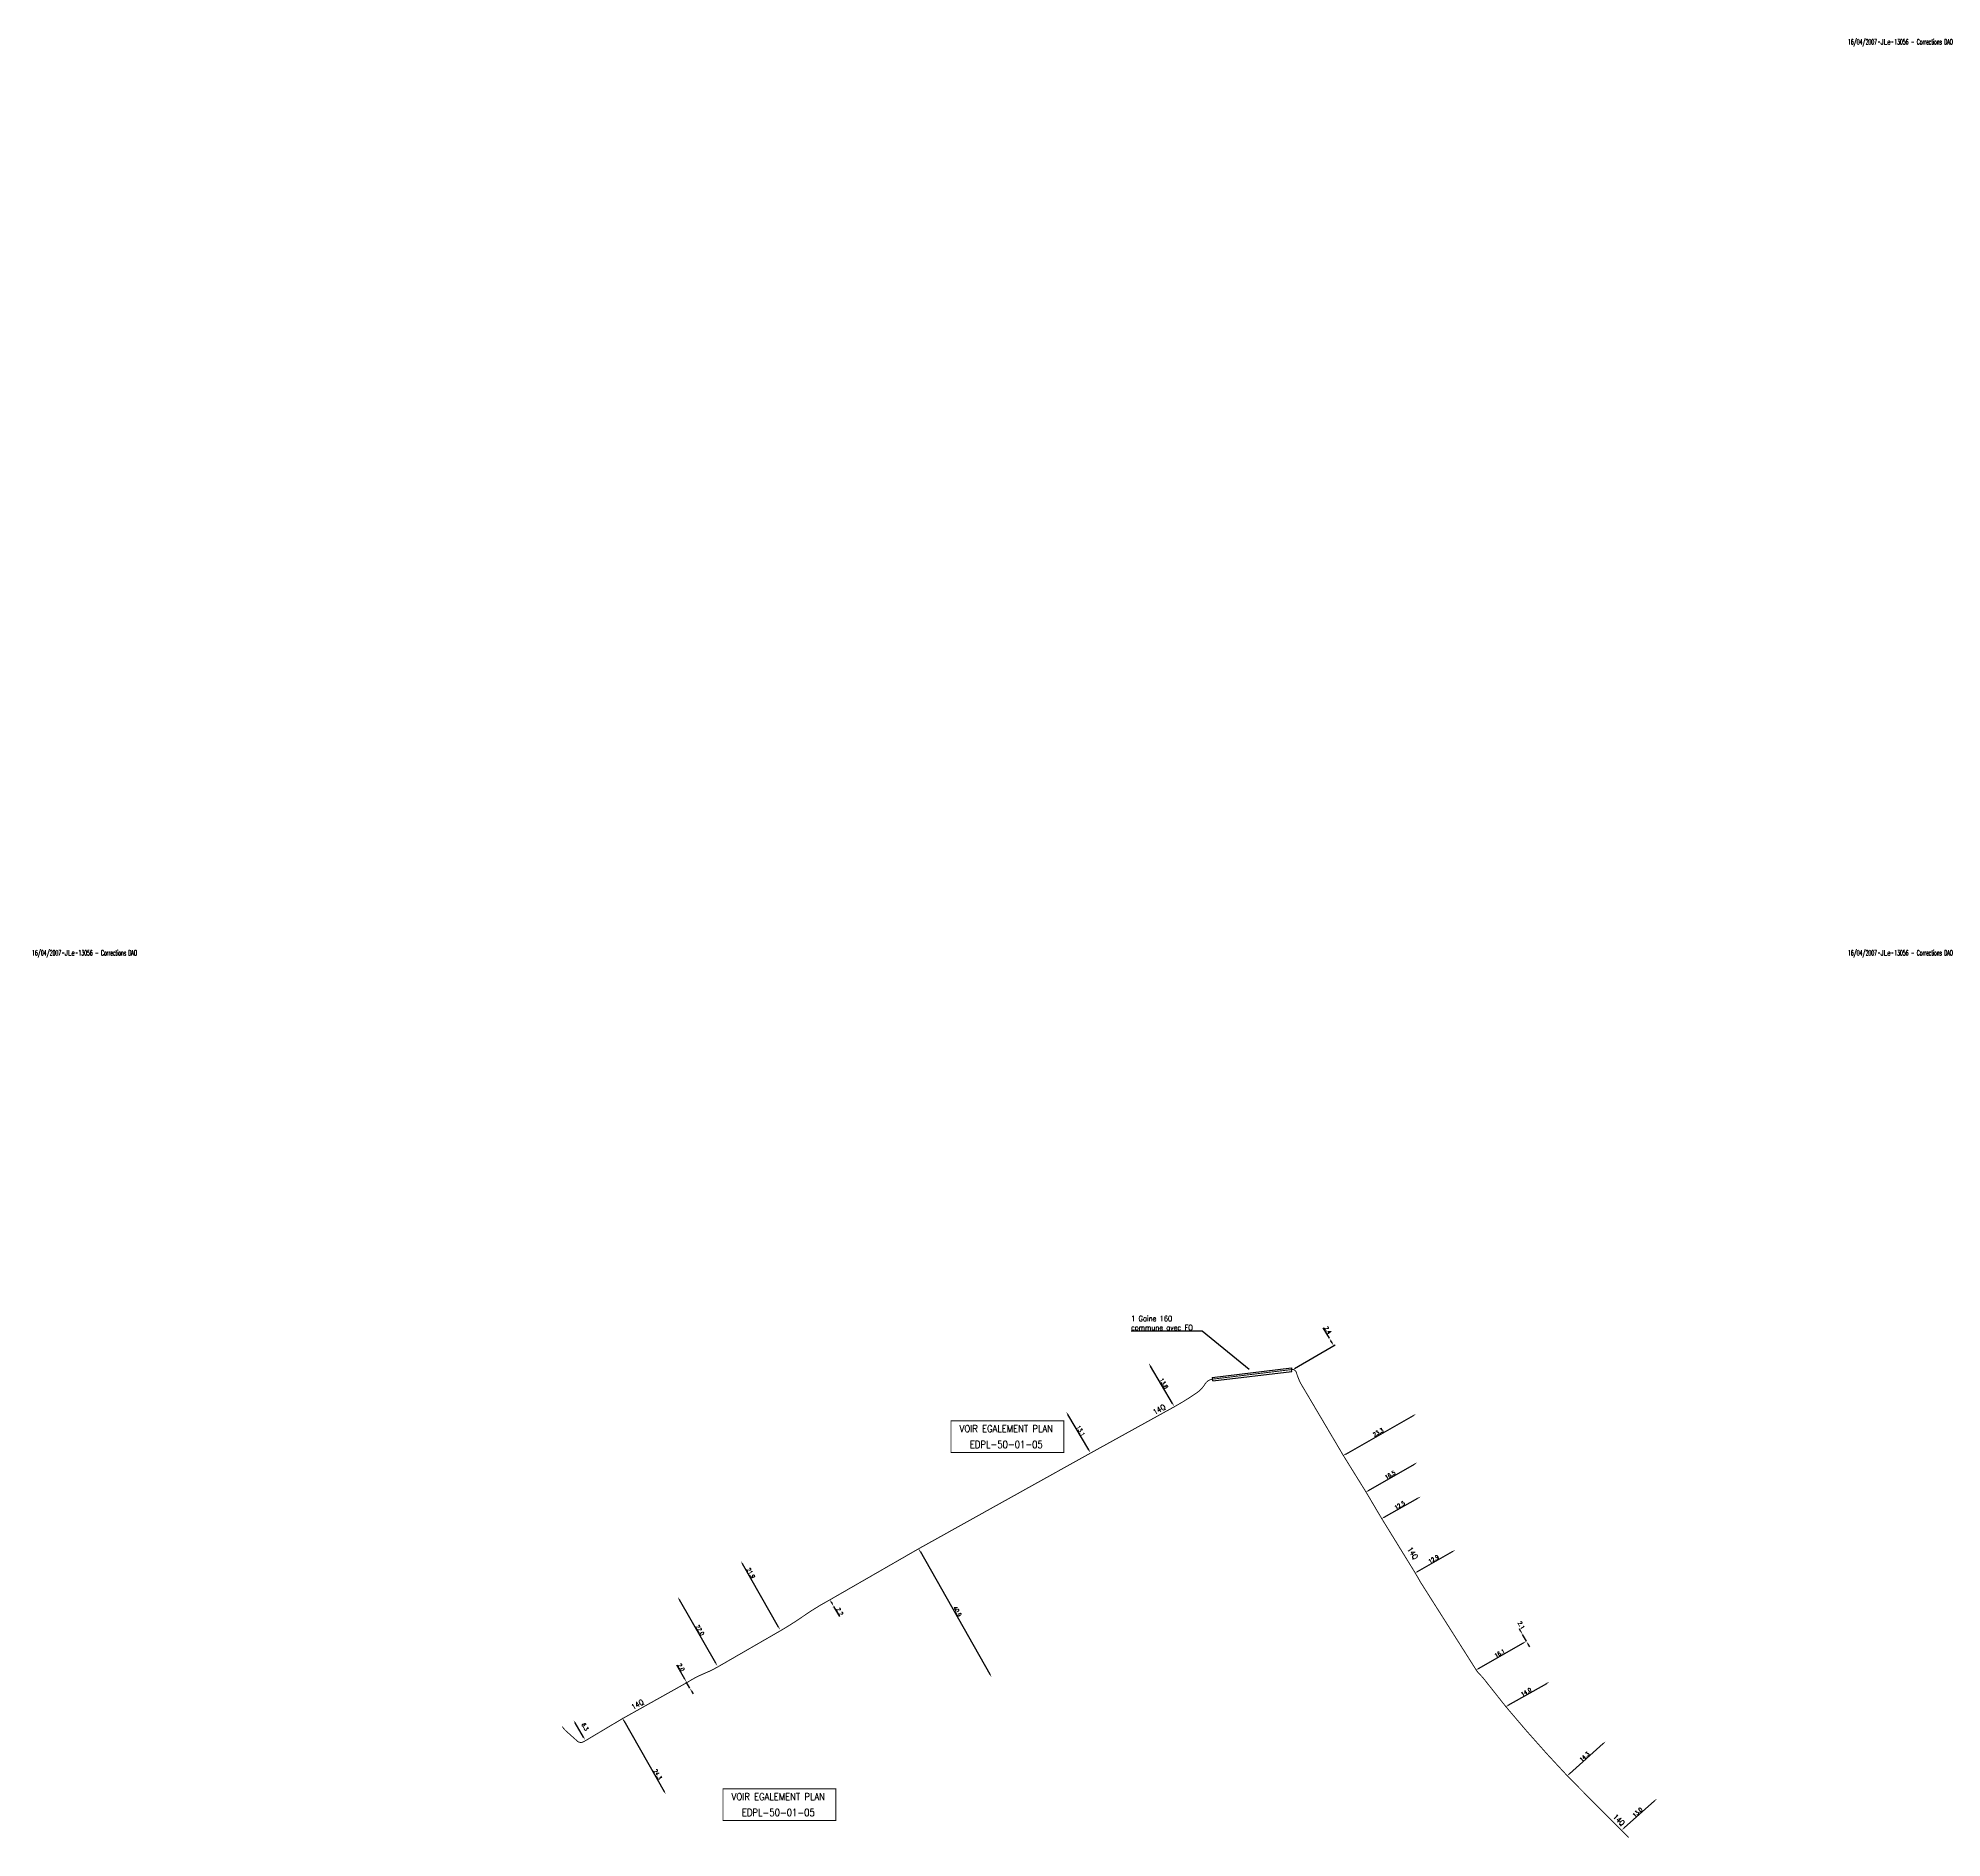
# Model space of a CAD drawing. Header units: millimetres. Extents: x 266003 to 267005, y 124000 to 124996.
# Drawn here: x 266003 to 266529, y 124000 to 124497 of the extents above; entities that cross this region are included whole.
import ezdxf
from ezdxf.enums import TextEntityAlignment as Align

# ---------------------------------------------------------------- set-up
doc = ezdxf.new("R2010")
doc.units = ezdxf.units.MM
doc.header["$PDMODE"] = 34
doc.linetypes.add('S_ST', pattern=[14, 8, -1.5, 0, -1.5, 0, -1.5, 0, -1.5])
doc.layers.get('0').update_dxf_attribs({"linetype": 'CONTINUOUS'})
doc.layers.get('DEFPOINTS').update_dxf_attribs({"linetype": 'CONTINUOUS'})
for name, color, linetype in [('S_100', 5, 'CONTINUOUS'), ('S_400', 7, 'CONTINUOUS'), ('S_900', 7, 'CONTINUOUS')]:
    doc.layers.add(name, color=color, linetype=linetype)
doc.styles.get("Standard").update_dxf_attribs({"font": 'romans.shx', "width": 0.85})
doc.dimstyles.get("Standard").update_dxf_attribs({"dimtxt": 1.5, "dimasz": 1.2, "dimexe": 0.625, "dimexo": 0.625, "dimgap": 0.25, "dimtad": 1, "dimdec": 1, "dimzin": 0, "dimdsep": 46, "dimtxsty": 'Standard', "dimcen": -0.5, "dimadec": 0, "dimazin": 0, "dimtfac": 1, "dimtdec": 1, "dimtmove": 0, "dimatfit": 3, "dimfxl": 0, "dimtolj": 1, "dimtzin": 0, "dimarcsym": 0})

# ---------------------------------------------------------------- blocks, each defined once
blk = doc.blocks.new('*D0')
at = {"layer": 'DEFPOINTS', "color": 0, "linetype": 'Continuous'}
for p in [(266150.84, 124032.4), (266150.84, 124032.4), (266154.02, 124026.96)]:
    blk.add_point(p, dxfattribs=at)
at = {"layer": 'S_100', "color": 0, "linetype": 'Continuous', "lineweight": -2}
blk.add_line((266153.57, 124027.74), (266151.29, 124031.62), dxfattribs=at)
at = {"layer": 'S_100', "color": 0, "linetype": 'Continuous'}
for points in [[(266151.42, 124031.7), (266151.16, 124031.55), (266150.84, 124032.4)], [(266153.7, 124027.82), (266153.44, 124027.66), (266154.02, 124026.96)]]:
    blk.add_solid(points, dxfattribs=at)
at = {"layer": 'S_100', "color": 0, "linetype": 'Continuous', "insert": (266154.03, 124030.57), "char_height": 1.125, "attachment_point": 5, "rotation": 300.3859}
blk.add_mtext('\\A1;6.3', dxfattribs=at)
blk = doc.blocks.new('*D1')
at = {"layer": 'DEFPOINTS', "color": 0, "linetype": 'Continuous'}
for p in [(266164.26, 124033.06), (266176.31, 124011.96), (266176.31, 124011.96)]:
    blk.add_point(p, dxfattribs=at)
at = {"layer": 'S_100', "color": 0, "linetype": 'Continuous', "lineweight": -2}
blk.add_line((266164.7, 124032.28), (266175.86, 124012.74), dxfattribs=at)
at = {"layer": 'S_100', "color": 0, "linetype": 'Continuous'}
for points in [[(266164.83, 124032.35), (266164.57, 124032.21), (266164.26, 124033.06)], [(266175.99, 124012.82), (266175.73, 124012.67), (266176.31, 124011.96)]]:
    blk.add_solid(points, dxfattribs=at)
at = {"layer": 'S_100', "color": 0, "linetype": 'Continuous', "insert": (266174.05, 124017.43), "char_height": 1.125, "attachment_point": 5, "rotation": 299.7335}
blk.add_mtext('\\A1;24.3', dxfattribs=at)
blk = doc.blocks.new('*D2')
at = {"layer": 'DEFPOINTS', "color": 0, "linetype": 'Continuous'}
for p in [(266181.98, 124042.96), (266182.97, 124041.22), (266182.97, 124041.22)]:
    blk.add_point(p, dxfattribs=at)
at = {"layer": 'S_100', "color": 0, "linetype": 'Continuous', "lineweight": -2}
for p, q in [((266181.54, 124043.74), (266179.33, 124047.63)), ((266182.97, 124041.22), (266181.98, 124042.96)), ((266183.42, 124040.44), (266183.86, 124039.66))]:
    blk.add_line(p, q, dxfattribs=at)
at = {"layer": 'S_100', "color": 0, "linetype": 'Continuous'}
for points in [[(266181.67, 124043.82), (266181.41, 124043.67), (266181.98, 124042.96)], [(266183.55, 124040.51), (266183.29, 124040.37), (266182.97, 124041.22)]]:
    blk.add_solid(points, dxfattribs=at)
at = {"layer": 'S_100', "color": 0, "linetype": 'Continuous', "insert": (266180.57, 124046.97), "char_height": 1.125, "attachment_point": 5, "rotation": 299.604}
blk.add_mtext('\\A1;2.0', dxfattribs=at)
blk = doc.blocks.new('*D3')
at = {"layer": 'DEFPOINTS', "color": 0, "linetype": 'Continuous'}
for p in [(266179.65, 124066.43), (266179.65, 124066.43), (266190.55, 124047.33)]:
    blk.add_point(p, dxfattribs=at)
at = {"layer": 'S_100', "color": 0, "linetype": 'Continuous', "lineweight": -2}
blk.add_line((266190.11, 124048.11), (266180.1, 124065.65), dxfattribs=at)
at = {"layer": 'S_100', "color": 0, "linetype": 'Continuous'}
for points in [[(266180.23, 124065.73), (266179.97, 124065.58), (266179.65, 124066.43)], [(266190.24, 124048.18), (266189.98, 124048.03), (266190.55, 124047.33)]]:
    blk.add_solid(points, dxfattribs=at)
at = {"layer": 'S_100', "color": 0, "linetype": 'Continuous', "insert": (266185.76, 124057.25), "char_height": 1.125, "attachment_point": 5, "rotation": 299.7023}
blk.add_mtext('\\A1;22.0', dxfattribs=at)
blk = doc.blocks.new('*D4')
at = {"layer": 'DEFPOINTS', "color": 0, "linetype": 'Continuous'}
for p in [(266197.05, 124076.36), (266197.05, 124076.36), (266207.9, 124057.33)]:
    blk.add_point(p, dxfattribs=at)
at = {"layer": 'S_100', "color": 0, "linetype": 'Continuous', "lineweight": -2}
blk.add_line((266207.45, 124058.12), (266197.49, 124075.58), dxfattribs=at)
at = {"layer": 'S_100', "color": 0, "linetype": 'Continuous'}
for points in [[(266197.63, 124075.65), (266197.36, 124075.5), (266197.05, 124076.36)], [(266207.58, 124058.19), (266207.32, 124058.04), (266207.9, 124057.33)]]:
    blk.add_solid(points, dxfattribs=at)
at = {"layer": 'S_100', "color": 0, "linetype": 'Continuous', "insert": (266199.82, 124073.01), "char_height": 1.125, "attachment_point": 5, "rotation": 299.698}
blk.add_mtext('\\A1;21.9', dxfattribs=at)
blk = doc.blocks.new('*D5')
at = {"layer": 'DEFPOINTS', "color": 0, "linetype": 'Continuous'}
for p in [(266246.08, 124079.85), (266266.27, 124044.28), (266266.27, 124044.28)]:
    blk.add_point(p, dxfattribs=at)
at = {"layer": 'S_100', "color": 0, "linetype": 'Continuous', "lineweight": -2}
blk.add_line((266246.52, 124079.07), (266265.83, 124045.07), dxfattribs=at)
at = {"layer": 'S_100', "color": 0, "linetype": 'Continuous'}
for points in [[(266246.65, 124079.14), (266246.39, 124079), (266246.08, 124079.85)], [(266265.96, 124045.14), (266265.7, 124044.99), (266266.27, 124044.28)]]:
    blk.add_solid(points, dxfattribs=at)
at = {"layer": 'S_100', "color": 0, "linetype": 'Continuous', "insert": (266256.83, 124062.44), "char_height": 1.125, "attachment_point": 5, "rotation": 299.5836}
blk.add_mtext('\\A1;40.9', dxfattribs=at)
blk = doc.blocks.new('*D6')
at = {"layer": 'DEFPOINTS', "color": 0, "linetype": 'Continuous'}
for p in [(266221.57, 124065.75), (266222.66, 124063.83), (266222.66, 124063.83)]:
    blk.add_point(p, dxfattribs=at)
at = {"layer": 'S_100', "color": 0, "linetype": 'Continuous', "lineweight": -2}
for p, q in [((266222.02, 124064.96), (266222.22, 124064.62)), ((266222.66, 124063.83), (266224.29, 124060.99)), ((266222.26, 124063.6), (266222.26, 124063.6))]:
    blk.add_line(p, q, dxfattribs=at)
at = {"layer": 'S_100', "color": 0, "linetype": 'Continuous'}
for points in [[(266222.15, 124065.04), (266221.89, 124064.89), (266221.57, 124065.75)], [(266222.35, 124064.69), (266222.09, 124064.54), (266222.66, 124063.83)]]:
    blk.add_solid(points, dxfattribs=at)
at = {"layer": 'S_100', "color": 0, "linetype": 'Continuous', "insert": (266224.35, 124062.39), "char_height": 1.125, "attachment_point": 5, "rotation": 299.6734}
blk.add_mtext('\\A1;2.2', dxfattribs=at)
blk = doc.blocks.new('*D7')
at = {"layer": 'DEFPOINTS', "color": 0, "linetype": 'Continuous'}
for p in [(266286.91, 124117.57), (266286.91, 124117.57), (266293.56, 124106.28)]:
    blk.add_point(p, dxfattribs=at)
at = {"layer": 'S_100', "color": 0, "linetype": 'Continuous', "lineweight": -2}
blk.add_line((266293.1, 124107.05), (266287.37, 124116.79), dxfattribs=at)
at = {"layer": 'S_100', "color": 0, "linetype": 'Continuous'}
for points in [[(266287.5, 124116.87), (266287.24, 124116.72), (266286.91, 124117.57)], [(266293.23, 124107.13), (266292.97, 124106.98), (266293.56, 124106.28)]]:
    blk.add_solid(points, dxfattribs=at)
at = {"layer": 'S_100', "color": 0, "linetype": 'Continuous', "insert": (266290.88, 124112.3), "char_height": 1.125, "attachment_point": 5, "rotation": 300.4626}
blk.add_mtext('\\A1;13.1', dxfattribs=at)
blk = doc.blocks.new('*D8')
at = {"layer": 'DEFPOINTS', "color": 0, "linetype": 'Continuous'}
for p in [(266309.7, 124130.97), (266309.7, 124130.97), (266316.7, 124119.07)]:
    blk.add_point(p, dxfattribs=at)
at = {"layer": 'S_100', "color": 0, "linetype": 'Continuous', "lineweight": -2}
blk.add_line((266316.24, 124119.85), (266310.16, 124130.19), dxfattribs=at)
at = {"layer": 'S_100', "color": 0, "linetype": 'Continuous'}
for points in [[(266310.29, 124130.27), (266310.03, 124130.12), (266309.7, 124130.97)], [(266316.37, 124119.93), (266316.11, 124119.77), (266316.7, 124119.07)]]:
    blk.add_solid(points, dxfattribs=at)
at = {"layer": 'S_100', "color": 0, "linetype": 'Continuous', "insert": (266313.85, 124125.4), "char_height": 1.125, "attachment_point": 5, "rotation": 300.4528}
blk.add_mtext('\\A1;13.8', dxfattribs=at)
blk = doc.blocks.new('*D9')
at = {"layer": 'DEFPOINTS', "color": 0, "linetype": 'Continuous'}
for p in [(266383.55, 124116.98), (266383.55, 124116.98), (266363.3, 124105.45)]:
    blk.add_point(p, dxfattribs=at)
at = {"layer": 'S_100', "color": 0, "linetype": 'Continuous', "lineweight": -2}
blk.add_line((266364.09, 124105.9), (266382.77, 124116.54), dxfattribs=at)
at = {"layer": 'S_100', "color": 0, "linetype": 'Continuous'}
for points in [[(266382.69, 124116.67), (266382.84, 124116.41), (266383.55, 124116.98)], [(266364.01, 124106.03), (266364.16, 124105.77), (266363.3, 124105.45)]]:
    blk.add_solid(points, dxfattribs=at)
at = {"layer": 'S_100', "color": 0, "linetype": 'Continuous', "insert": (266373.05, 124111.87), "char_height": 1.125, "attachment_point": 5, "rotation": 29.6667}
blk.add_mtext('\\A1;23.3', dxfattribs=at)
blk = doc.blocks.new('*D10')
at = {"layer": 'DEFPOINTS', "color": 0, "linetype": 'Continuous'}
for p in [(266383.87, 124103.58), (266383.87, 124103.58), (266369.57, 124095.35)]:
    blk.add_point(p, dxfattribs=at)
at = {"layer": 'S_100', "color": 0, "linetype": 'Continuous', "lineweight": -2}
blk.add_line((266370.35, 124095.8), (266383.09, 124103.13), dxfattribs=at)
at = {"layer": 'S_100', "color": 0, "linetype": 'Continuous'}
for points in [[(266383.02, 124103.26), (266383.17, 124103), (266383.87, 124103.58)], [(266370.28, 124095.93), (266370.43, 124095.67), (266369.57, 124095.35)]]:
    blk.add_solid(points, dxfattribs=at)
at = {"layer": 'S_100', "color": 0, "linetype": 'Continuous', "insert": (266376.35, 124100.12), "char_height": 1.125, "attachment_point": 5, "rotation": 29.9155}
blk.add_mtext('\\A1;16.5', dxfattribs=at)
blk = doc.blocks.new('*D11')
at = {"layer": 'DEFPOINTS', "color": 0, "linetype": 'Continuous'}
for p in [(266384.81, 124094.15), (266384.81, 124094.15), (266373.92, 124088.01)]:
    blk.add_point(p, dxfattribs=at)
at = {"layer": 'S_100', "color": 0, "linetype": 'Continuous', "lineweight": -2}
blk.add_line((266374.7, 124088.45), (266384.02, 124093.71), dxfattribs=at)
at = {"layer": 'S_100', "color": 0, "linetype": 'Continuous'}
for points in [[(266383.95, 124093.84), (266384.1, 124093.58), (266384.81, 124094.15)], [(266374.63, 124088.58), (266374.78, 124088.32), (266373.92, 124088.01)]]:
    blk.add_solid(points, dxfattribs=at)
at = {"layer": 'S_100', "color": 0, "linetype": 'Continuous', "insert": (266378.99, 124091.73), "char_height": 1.125, "attachment_point": 5, "rotation": 29.4424}
blk.add_mtext('\\A1;12.5', dxfattribs=at)
blk = doc.blocks.new('*D12')
at = {"layer": 'DEFPOINTS', "color": 0, "linetype": 'Continuous'}
for p in [(266394.36, 124079.41), (266394.36, 124079.41), (266383.15, 124073.01)]:
    blk.add_point(p, dxfattribs=at)
at = {"layer": 'S_100', "color": 0, "linetype": 'Continuous', "lineweight": -2}
blk.add_line((266383.93, 124073.46), (266393.57, 124078.96), dxfattribs=at)
at = {"layer": 'S_100', "color": 0, "linetype": 'Continuous'}
for points in [[(266393.5, 124079.09), (266393.65, 124078.83), (266394.36, 124079.41)], [(266383.86, 124073.59), (266384.01, 124073.33), (266383.15, 124073.01)]]:
    blk.add_solid(points, dxfattribs=at)
at = {"layer": 'S_100', "color": 0, "linetype": 'Continuous', "insert": (266388.38, 124076.86), "char_height": 1.125, "attachment_point": 5, "rotation": 29.7062}
blk.add_mtext('\\A1;12.9', dxfattribs=at)
blk = doc.blocks.new('*D13')
at = {"layer": 'DEFPOINTS', "color": 0, "linetype": 'Continuous'}
for p in [(266412.93, 124056.03), (266412.93, 124056.03), (266413.97, 124054.2)]:
    blk.add_point(p, dxfattribs=at)
at = {"layer": 'S_100', "color": 0, "linetype": 'Continuous', "lineweight": -2}
for p, q in [((266412.48, 124056.81), (266412.04, 124057.59)), ((266413.97, 124054.2), (266412.93, 124056.03)), ((266414.42, 124053.42), (266414.86, 124052.64))]:
    blk.add_line(p, q, dxfattribs=at)
at = {"layer": 'S_100', "color": 0, "linetype": 'Continuous'}
for points in [[(266412.61, 124056.88), (266412.35, 124056.73), (266412.93, 124056.03)], [(266414.55, 124053.49), (266414.29, 124053.35), (266413.97, 124054.2)]]:
    blk.add_solid(points, dxfattribs=at)
at = {"layer": 'S_100', "color": 0, "linetype": 'Continuous', "insert": (266412.56, 124058.63), "char_height": 1.125, "attachment_point": 5, "rotation": 299.681}
blk.add_mtext('\\A1;2.1', dxfattribs=at)
blk = doc.blocks.new('*D14')
at = {"layer": 'DEFPOINTS', "color": 0, "linetype": 'Continuous'}
for p in [(266413.97, 124054.2), (266413.97, 124054.2), (266399.98, 124046.23)]:
    blk.add_point(p, dxfattribs=at)
at = {"layer": 'S_100', "color": 0, "linetype": 'Continuous', "lineweight": -2}
blk.add_line((266400.76, 124046.68), (266413.19, 124053.76), dxfattribs=at)
at = {"layer": 'S_100', "color": 0, "linetype": 'Continuous'}
for points in [[(266413.11, 124053.89), (266413.26, 124053.63), (266413.97, 124054.2)], [(266400.69, 124046.81), (266400.84, 124046.55), (266399.98, 124046.23)]]:
    blk.add_solid(points, dxfattribs=at)
at = {"layer": 'S_100', "color": 0, "linetype": 'Continuous', "insert": (266406.6, 124050.87), "char_height": 1.125, "attachment_point": 5, "rotation": 29.681}
blk.add_mtext('\\A1;16.1', dxfattribs=at)
blk = doc.blocks.new('*D15')
at = {"layer": 'DEFPOINTS', "color": 0, "linetype": 'Continuous'}
for p in [(266420.36, 124042.99), (266420.36, 124042.99), (266408.2, 124036.06)]:
    blk.add_point(p, dxfattribs=at)
at = {"layer": 'S_100', "color": 0, "linetype": 'Continuous', "lineweight": -2}
for p, q in [((266408.98, 124036.5), (266419.58, 124042.54)), ((266407.97, 124036.46), (266407.97, 124036.46))]:
    blk.add_line(p, q, dxfattribs=at)
at = {"layer": 'S_100', "color": 0, "linetype": 'Continuous'}
for points in [[(266419.5, 124042.67), (266419.65, 124042.41), (266420.36, 124042.99)], [(266408.91, 124036.63), (266409.05, 124036.37), (266408.2, 124036.06)]]:
    blk.add_solid(points, dxfattribs=at)
at = {"layer": 'S_100', "color": 0, "linetype": 'Continuous', "insert": (266413.91, 124040.17), "char_height": 1.125, "attachment_point": 5, "rotation": 29.6823}
blk.add_mtext('\\A1;14.0', dxfattribs=at)
blk = doc.blocks.new('*D16')
at = {"layer": 'DEFPOINTS', "color": 0, "linetype": 'Continuous'}
for p in [(266435.85, 124026.52), (266435.85, 124026.52), (266425.2, 124016.98)]:
    blk.add_point(p, dxfattribs=at)
at = {"layer": 'S_100', "color": 0, "linetype": 'Continuous', "lineweight": -2}
blk.add_line((266425.87, 124017.58), (266435.18, 124025.92), dxfattribs=at)
at = {"layer": 'S_100', "color": 0, "linetype": 'Continuous'}
for points in [[(266435.08, 124026.03), (266435.28, 124025.8), (266435.85, 124026.52)], [(266425.77, 124017.69), (266425.97, 124017.47), (266425.2, 124016.98)]]:
    blk.add_solid(points, dxfattribs=at)
at = {"layer": 'S_100', "color": 0, "linetype": 'Continuous', "insert": (266430.03, 124022.31), "char_height": 1.125, "attachment_point": 5, "rotation": 41.8467}
blk.add_mtext('\\A1;14.3', dxfattribs=at)
blk = doc.blocks.new('*D69')
at = {"layer": 'DEFPOINTS', "color": 0, "linetype": 'Continuous'}
for p in [(266359.56, 124137.9), (266359.56, 124137.9), (266349.5, 124129.25)]:
    blk.add_point(p, dxfattribs=at)
at = {"layer": 'S_100', "color": 0, "linetype": 'Continuous', "lineweight": -2}
for p, q in [((266359.56, 124137.9), (266357.88, 124140.77)), ((266349.9, 124129.48), (266361.17, 124136.07)), ((266360.31, 124136.61), (266360.01, 124137.13))]:
    blk.add_line(p, q, dxfattribs=at)
at = {"layer": 'S_100', "color": 0, "linetype": 'Continuous'}
for points in [[(266360.14, 124137.2), (266359.88, 124137.05), (266359.56, 124137.9)], [(266360.44, 124136.68), (266360.19, 124136.53), (266360.77, 124135.83)]]:
    blk.add_solid(points, dxfattribs=at)
at = {"layer": 'S_100', "color": 0, "linetype": 'Continuous', "insert": (266359.14, 124140.1), "char_height": 1.125, "attachment_point": 5, "rotation": 300.3001}
blk.add_mtext('\\A1;2.4', dxfattribs=at)
blk = doc.blocks.new('GIS_MODF')
at = {"color": 0, "linetype": 'Continuous', "flags": 128}
for points in [[(-2.18, -0.01), (-1.68, -0.01)], [(1.52, -0.01), (2.02, -0.01)]]:
    blk.add_lwpolyline(points, dxfattribs=at)
at = {"color": 0, "linetype": 'Continuous', "width": 0.5}
blk.add_attdef('DATE', text='', height=1.5, dxfattribs=at).set_placement((-2.5, -0.8), align=Align.RIGHT)
at = {"color": 0, "linetype": 'Continuous', "width": 1.771291}
blk.add_attdef('USER', text='', height=1.5, dxfattribs=at).set_placement((-1.51, -0.8), (1.28, -0.8), align=Align.FIT)
at = {"color": 0, "linetype": 'Continuous', "width": 0.5}
blk.add_attdef('DESC', (2.29, -0.8), '', height=1.5, dxfattribs=at)
blk = doc.blocks.new('*D82')
at = {"layer": 'DEFPOINTS', "color": 0, "linetype": 'Continuous'}
for p in [(266450.01, 124010.71), (266450.01, 124010.71), (266440.32, 124002.04)]:
    blk.add_point(p, dxfattribs=at)
at = {"layer": 'S_100', "color": 0, "linetype": 'Continuous', "lineweight": -2}
blk.add_line((266440.99, 124002.64), (266449.34, 124010.11), dxfattribs=at)
at = {"layer": 'S_100', "color": 0, "linetype": 'Continuous'}
for points in [[(266449.24, 124010.22), (266449.44, 124009.99), (266450.01, 124010.71)], [(266440.89, 124002.75), (266441.09, 124002.52), (266440.32, 124002.04)]]:
    blk.add_solid(points, dxfattribs=at)
at = {"layer": 'S_100', "color": 0, "linetype": 'Continuous', "insert": (266444.67, 124006.93), "char_height": 1.125, "attachment_point": 5, "rotation": 41.8381}
blk.add_mtext('\\A1;13.0', dxfattribs=at)

msp = doc.modelspace()

# ---------------------------------------------------------------- linework, layer by layer
at = {"layer": 'S_100', "linetype": 'S_ST', "const_width": 0.25, "flags": 128}
msp.add_lwpolyline([(266442.24, 124000, -0.002445), (266425.29, 124017.01, -0.015821), (266408.3, 124036.14), (266402.93, 124042.92, 0.038354), (266401.06, 124045.1, -0.061667), (266400.09, 124046.3), (266384.83, 124070.37), (266383.26, 124073.08), (266374.03, 124088.07), (266369.68, 124095.42), (266363.41, 124105.52), (266351.6, 124125.5, -0.04374), (266350.48, 124128.33, 0.417917), (266349.13, 124129.23), (266327.29, 124126.58, 0.237891), (266325.1, 124125.03, -0.101897), (266323.07, 124122.89, -0.025709), (266316.76, 124118.96), (266293.62, 124106.17), (266246.14, 124079.74), (266221.64, 124065.64, 0.029075), (266214.28, 124061.11, -0.02063), (266208.02, 124057.12), (266190.68, 124047.11, -0.034394), (266187.15, 124045.38, 0.04824), (266182.11, 124042.75), (266164.38, 124032.84), (266154.15, 124026.75), (266153.61, 124026.43, -0.340894), (266151.73, 124026.75), (266148.61, 124029.55, -0.078592), (266147.77, 124030.6)], format="xyb", dxfattribs=at)
at = {"layer": 'S_400', "color": 7, "linetype": 'CONTINUOUS'}
for p, q in [((266327.23, 124127.08), (266349.07, 124129.73)), ((266327.23, 124127.08), (266327.29, 124126.58)), ((266327.35, 124126.08), (266349.19, 124128.73)), ((266349.07, 124129.73), (266349.13, 124129.23)), ((266349.19, 124128.73), (266349.13, 124129.23)), ((266327.35, 124126.08), (266327.29, 124126.58))]:
    msp.add_line(p, q, dxfattribs=at)
at = {"layer": 'S_900', "const_width": 0.25}
for points in [[(266255.08, 124115.08), (266286.23, 124115.08), (266286.23, 124106.34), (266255.08, 124106.34)], [(266192.12, 124013.44), (266223.27, 124013.44), (266223.27, 124004.7), (266192.12, 124004.7)]]:
    msp.add_lwpolyline(points, close=True, dxfattribs=at)

# ---------------------------------------------------------------- block references
at = {"layer": 'S_900', "color": 7, "linetype": 'Continuous'}
ref = msp.add_blockref('GIS_MODF', (266513.29, 124495.98), dxfattribs=at)
ref.add_attrib('DATE', '16/04/2007', dxfattribs={"layer": '0', "color": 0, "linetype": 'Continuous', "height": 1.5, "width": 0.5}).set_placement((266510.79, 124495.18), align=Align.RIGHT)
ref.add_attrib('USER', 'JLe', dxfattribs={"layer": '0', "color": 0, "linetype": 'Continuous', "height": 1.5, "width": 0.811842}).set_placement((266511.79, 124495.18), (266514.57, 124495.18), align=Align.FIT)
ref.add_attrib('DESC', '13056 - Corrections DAO', (266515.58, 124495.18), dxfattribs={"layer": '0', "color": 0, "linetype": 'Continuous', "height": 1.5, "width": 0.5})
ref = msp.add_blockref('GIS_MODF', (266513.29, 124495.98), dxfattribs=at)
ref.add_attrib('DATE', '16/04/2007', dxfattribs={"layer": '0', "color": 0, "linetype": 'Continuous', "height": 1.5, "width": 0.5}).set_placement((266510.79, 124495.18), align=Align.RIGHT)
ref.add_attrib('USER', 'JLe', dxfattribs={"layer": '0', "color": 0, "linetype": 'Continuous', "height": 1.5, "width": 0.811842}).set_placement((266511.79, 124495.18), (266514.57, 124495.18), align=Align.FIT)
ref.add_attrib('DESC', '13056 - Corrections DAO', (266515.58, 124495.18), dxfattribs={"layer": '0', "color": 0, "linetype": 'Continuous', "height": 1.5, "width": 0.5})
ref = msp.add_blockref('GIS_MODF', (266011.83, 124244.38), dxfattribs=at)
ref.add_attrib('DATE', '16/04/2007', dxfattribs={"layer": '0', "color": 0, "linetype": 'Continuous', "height": 1.5, "width": 0.5}).set_placement((266009.33, 124243.58), align=Align.RIGHT)
ref.add_attrib('USER', 'JLe', dxfattribs={"layer": '0', "color": 0, "linetype": 'Continuous', "height": 1.5, "width": 0.811842}).set_placement((266010.33, 124243.58), (266013.11, 124243.58), align=Align.FIT)
ref.add_attrib('DESC', '13056 - Corrections DAO', (266014.12, 124243.58), dxfattribs={"layer": '0', "color": 0, "linetype": 'Continuous', "height": 1.5, "width": 0.5})
ref = msp.add_blockref('GIS_MODF', (266011.83, 124244.38), dxfattribs=at)
ref.add_attrib('DATE', '16/04/2007', dxfattribs={"layer": '0', "color": 0, "linetype": 'Continuous', "height": 1.5, "width": 0.5}).set_placement((266009.33, 124243.58), align=Align.RIGHT)
ref.add_attrib('USER', 'JLe', dxfattribs={"layer": '0', "color": 0, "linetype": 'Continuous', "height": 1.5, "width": 0.811842}).set_placement((266010.33, 124243.58), (266013.11, 124243.58), align=Align.FIT)
ref.add_attrib('DESC', '13056 - Corrections DAO', (266014.12, 124243.58), dxfattribs={"layer": '0', "color": 0, "linetype": 'Continuous', "height": 1.5, "width": 0.5})
ref = msp.add_blockref('GIS_MODF', (266513.29, 124244.38), dxfattribs=at)
ref.add_attrib('DATE', '16/04/2007', dxfattribs={"layer": '0', "color": 0, "linetype": 'Continuous', "height": 1.5, "width": 0.5}).set_placement((266510.79, 124243.58), align=Align.RIGHT)
ref.add_attrib('USER', 'JLe', dxfattribs={"layer": '0', "color": 0, "linetype": 'Continuous', "height": 1.5, "width": 0.811842}).set_placement((266511.79, 124243.58), (266514.57, 124243.58), align=Align.FIT)
ref.add_attrib('DESC', '13056 - Corrections DAO', (266515.58, 124243.58), dxfattribs={"layer": '0', "color": 0, "linetype": 'Continuous', "height": 1.5, "width": 0.5})
ref = msp.add_blockref('GIS_MODF', (266513.29, 124244.38), dxfattribs=at)
ref.add_attrib('DATE', '16/04/2007', dxfattribs={"layer": '0', "color": 0, "linetype": 'Continuous', "height": 1.5, "width": 0.5}).set_placement((266510.79, 124243.58), align=Align.RIGHT)
ref.add_attrib('USER', 'JLe', dxfattribs={"layer": '0', "color": 0, "linetype": 'Continuous', "height": 1.5, "width": 0.811842}).set_placement((266511.79, 124243.58), (266514.57, 124243.58), align=Align.FIT)
ref.add_attrib('DESC', '13056 - Corrections DAO', (266515.58, 124243.58), dxfattribs={"layer": '0', "color": 0, "linetype": 'Continuous', "height": 1.5, "width": 0.5})

# ---------------------------------------------------------------- texts
at = {"layer": 'S_100', "linetype": 'Continuous', "width": 0.85}
for rotation, p in [(29.1161, (266311.39, 124116.66)), (301.3845, (266381.02, 124079.66)), (29.1789, (266167.31, 124035.2)), (315.0584, (266437.75, 124005.57))]:
    msp.add_text('14Q', height=1.5, rotation=rotation, dxfattribs=at).set_placement(p)
at = {"layer": 'S_400', "linetype": 'Continuous', "insert": (266304.8, 124142.07), "char_height": 1.5, "attachment_point": 4}
msp.add_mtext('1 Gaine 160\\Pcommune avec FO', dxfattribs=at)
at = {"layer": 'S_900', "width": 0.85}
for s, p in [('VOIR EGALEMENT PLAN', (266270.35, 124111.91)), ('EDPL-50-01-05', (266270.35, 124107.54)), ('VOIR EGALEMENT PLAN', (266207.39, 124010.27)), ('EDPL-50-01-05', (266207.39, 124005.9))]:
    msp.add_text(s, height=2, dxfattribs=at).set_placement(p, align=Align.CENTER)

# ---------------------------------------------------------------- dimensions: what is measured, and where the dimension line sits
at = {"layer": 'S_100', "linetype": 'Continuous'}
for base, p1, p2, angle, override, picture, middle, dimtype in [((266359.56, 124137.9), (266349.5, 124129.25), (266359.56, 124137.9), 300.3001, {"dimscale": 0.75}, '*D69', (266358.49, 124139.73), 160), ((266197.05, 124076.36), (266207.9, 124057.33), (266197.05, 124076.36), 119.698, {"dimscale": 0.75}, '*D4', (266199.17, 124072.64), 161), ((266412.93, 124056.03), (266413.97, 124054.2), (266412.93, 124056.03), 119.681, {"dimscale": 0.75, "dimtmove": 2}, '*D13', (266412.56, 124058.63), 161), ((266182.97, 124041.22), (266181.98, 124042.96), (266182.97, 124041.22), 299.604, {"dimscale": 0.75}, '*D2', (266179.92, 124046.6), 161), ((266150.84, 124032.4), (266154.02, 124026.96), (266150.84, 124032.4), 120.3859, {"dimscale": 0.75, "dimtmove": 2}, '*D0', (266154.03, 124030.57), 161), ((266176.31, 124011.96), (266164.26, 124033.06), (266176.31, 124011.96), 299.7335, {"dimscale": 0.75}, '*D1', (266173.4, 124017.06), 161), ((266450.01, 124010.71), (266440.32, 124002.04), (266450.01, 124010.71), 221.8381, {"dimscale": 0.75}, '*D82', (266445.17, 124006.37), 160)]:
    dim = msp.add_linear_dim(base=base, p1=p1, p2=p2, angle=angle, dimstyle='Standard', override=override, dxfattribs=at)
    dim.commit()
    dim.dimension.update_dxf_attribs({"geometry": picture, "text_midpoint": middle, "dimtype": dimtype})
for p1, p2, picture, middle in [((266316.7, 124119.07), (266309.7, 124130.97), '*D8', (266313.85, 124125.4)), ((266293.56, 124106.28), (266286.91, 124117.57), '*D7', (266290.88, 124112.3)), ((266363.3, 124105.45), (266383.55, 124116.98), '*D9', (266373.05, 124111.87)), ((266369.57, 124095.35), (266383.87, 124103.58), '*D10', (266376.35, 124100.12)), ((266373.92, 124088.01), (266384.81, 124094.15), '*D11', (266378.99, 124091.73)), ((266246.08, 124079.85), (266266.27, 124044.28), '*D5', (266256.83, 124062.44)), ((266383.15, 124073.01), (266394.36, 124079.41), '*D12', (266388.38, 124076.86)), ((266190.55, 124047.33), (266179.65, 124066.43), '*D3', (266185.76, 124057.25)), ((266221.57, 124065.75), (266222.66, 124063.83), '*D6', (266224.35, 124062.39)), ((266399.98, 124046.23), (266413.97, 124054.2), '*D14', (266406.6, 124050.87)), ((266408.2, 124036.06), (266420.36, 124042.99), '*D15', (266413.91, 124040.17)), ((266425.2, 124016.98), (266435.85, 124026.52), '*D16', (266430.03, 124022.31))]:
    dim = msp.add_aligned_dim(p1=p1, p2=p2, distance=0, dimstyle='Standard', override={"dimscale": 0.75}, dxfattribs=at)
    dim.commit()
    dim.dimension.update_dxf_attribs({"geometry": picture, "text_midpoint": middle})

# ---------------------------------------------------------------- leaders
at = {"layer": 'S_400', "linetype": 'Continuous', "annotation_type": 0, "has_hookline": 1, "hookline_direction": 1, "text_width": 18.21}
msp.add_leader([(266337.43, 124129.25), (266324.46, 124139.82), (266323.26, 124139.82)], dimstyle='Standard', dxfattribs=at)

doc.saveas('drawing.dxf')
